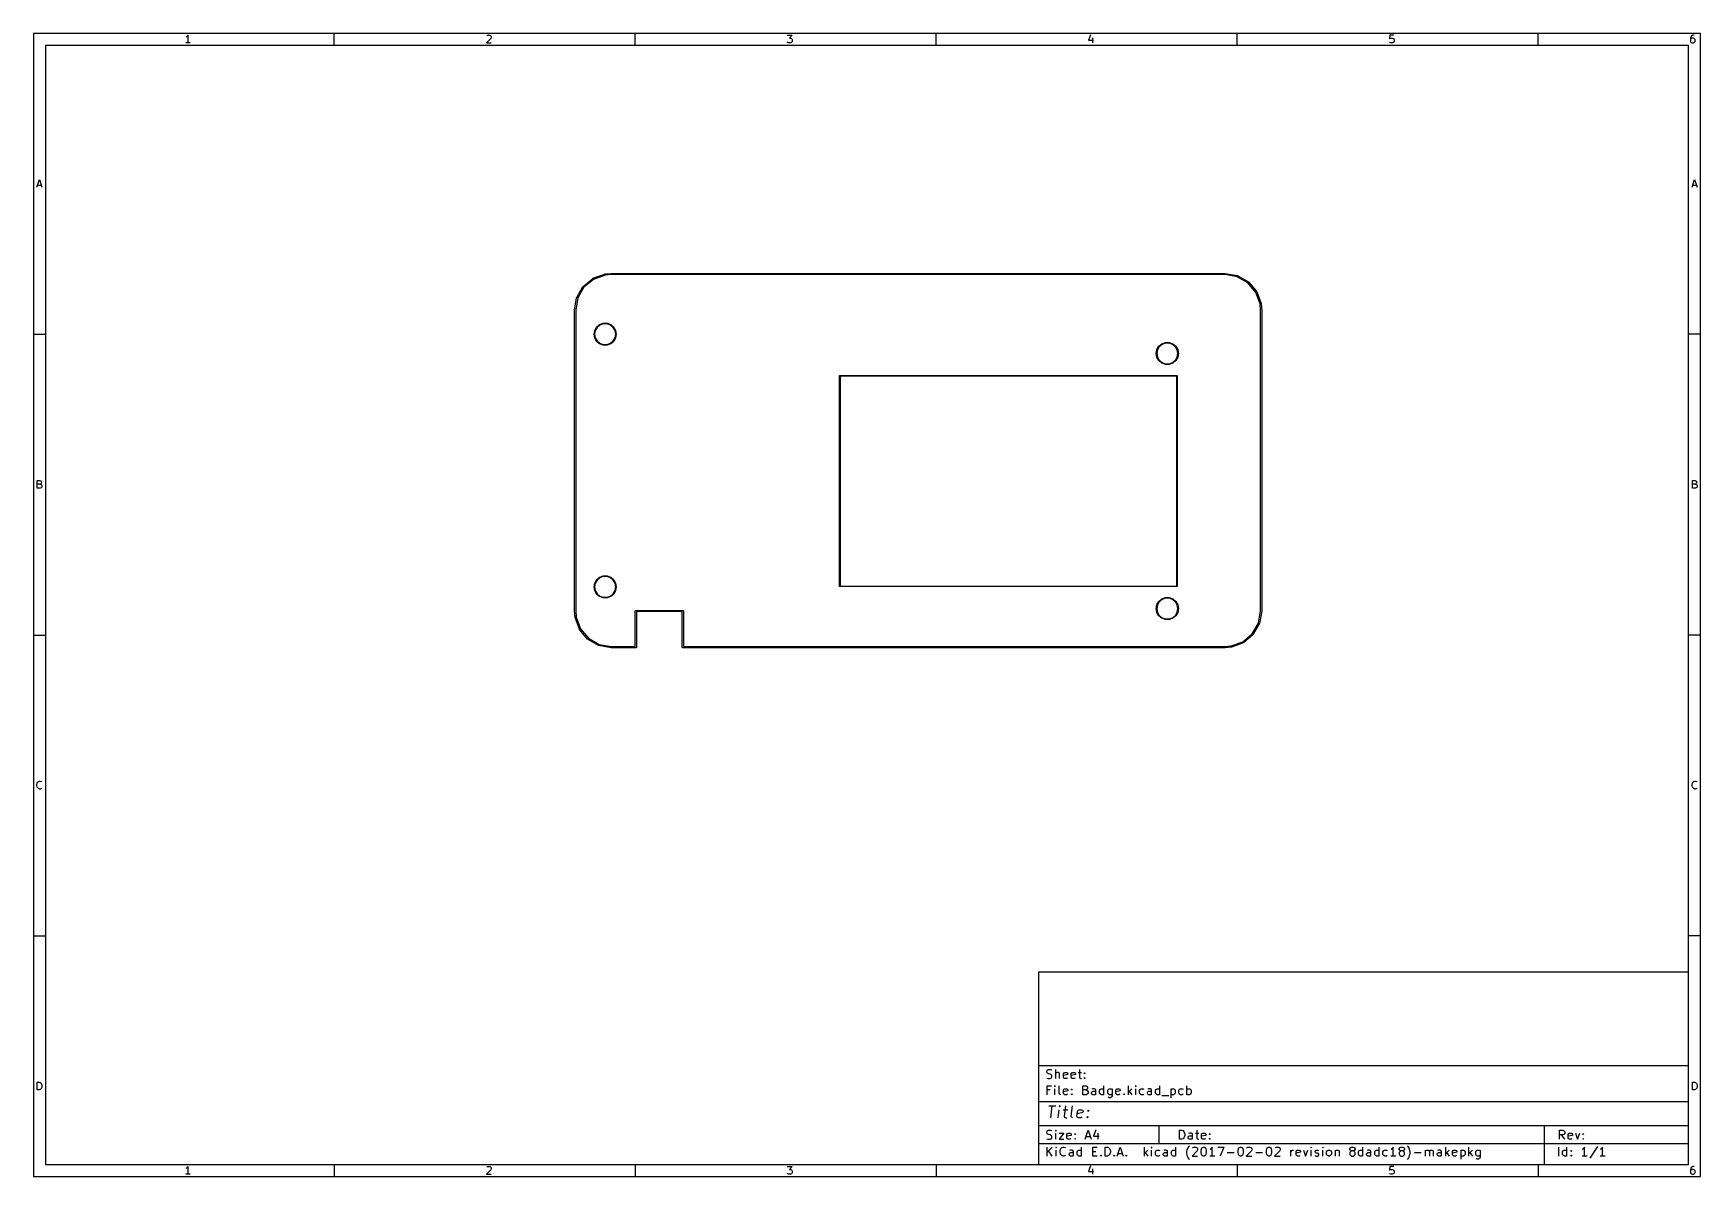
# Model space of a CAD drawing. Extents: x 10 to 287, y -200 to -10.
import ezdxf

# ---------------------------------------------------------------- set-up
doc = ezdxf.new("R2010")
doc.units = 0
doc.header["$MEASUREMENT"] = 0
doc.layers.add('BLACK', color=7, linetype='CONTINUOUS')

msp = doc.modelspace()

# ---------------------------------------------------------------- linework, layer by layer
at = {"layer": 'Black'}
for p, q in [((10, -10), (10, -200.007)), ((287.002, -10), (10, -10)), ((35.4464, -10.5976), (35.3226, -10.6595)), ((35.5702, -10.4738), (35.4464, -10.5976)), ((35.694, -10.2881), (35.5702, -10.4738)), ((35.694, -11.5881), (35.694, -10.2881)), ((60, -12), (60, -10)), ((86.0036, -10.8452), (85.2607, -11.5881)), ((85.3226, -10.4119), (85.3845, -10.35)), ((85.3845, -10.35), (85.5083, -10.2881)), ((85.5083, -10.2881), (85.8179, -10.2881)), ((85.8179, -10.2881), (85.9417, -10.35)), ((85.9417, -10.35), (86.0036, -10.4119)), ((86.0036, -10.4119), (86.0655, -10.5357)), ((86.0655, -10.6595), (86.0036, -10.8452)), ((86.0655, -10.5357), (86.0655, -10.6595)), ((110, -12), (110, -10)), ((135.261, -10.2881), (136.065, -10.2881)), ((136.065, -10.2881), (135.632, -10.7833)), ((135.632, -10.7833), (135.818, -10.7833)), ((135.818, -10.7833), (135.942, -10.8452)), ((135.942, -10.8452), (136.004, -10.9071)), ((136.004, -10.9071), (136.065, -11.031)), ((136.065, -11.031), (136.065, -11.3405)), ((160, -12), (160, -10)), ((185.632, -10.2262), (185.323, -11.1548)), ((185.942, -10.7214), (185.942, -11.5881)), ((210, -12), (210, -10)), ((235.385, -10.2881), (235.323, -10.9071)), ((235.323, -10.9071), (235.385, -10.8452)), ((236.004, -10.2881), (235.385, -10.2881)), ((235.385, -10.8452), (235.508, -10.7833)), ((235.508, -10.7833), (235.818, -10.7833)), ((235.818, -10.7833), (235.942, -10.8452)), ((235.942, -10.8452), (236.004, -10.9071)), ((236.004, -10.9071), (236.065, -11.031)), ((236.065, -11.031), (236.065, -11.3405)), ((260, -12), (260, -10)), ((285.385, -10.5976), (285.323, -10.8452)), ((285.323, -10.8452), (285.323, -11.3405)), ((285.385, -10.9071), (285.323, -11.031)), ((285.508, -10.4119), (285.385, -10.5976)), ((285.446, -10.8452), (285.385, -10.9071)), ((285.57, -10.7833), (285.446, -10.8452)), ((285.57, -10.35), (285.508, -10.4119)), ((285.694, -10.2881), (285.57, -10.35)), ((285.818, -10.7833), (285.57, -10.7833)), ((285.942, -10.2881), (285.694, -10.2881)), ((285.942, -10.8452), (285.818, -10.7833)), ((286.004, -10.9071), (285.942, -10.8452)), ((286.065, -11.031), (286.004, -10.9071)), ((286.065, -11.3405), (286.065, -11.031)), ((287.002, -200.007), (287.002, -10)), ((12, -12), (12, -198.007)), ((285.002, -12), (12, -12)), ((36.0655, -11.5881), (35.3226, -11.5881)), ((85.2607, -11.5881), (86.0655, -11.5881)), ((135.323, -11.5262), (135.261, -11.4643)), ((135.446, -11.5881), (135.323, -11.5262)), ((135.818, -11.5881), (135.446, -11.5881)), ((135.942, -11.5262), (135.818, -11.5881)), ((136.004, -11.4643), (135.942, -11.5262)), ((136.065, -11.3405), (136.004, -11.4643)), ((185.323, -11.1548), (186.127, -11.1548)), ((235.385, -11.5262), (235.323, -11.4643)), ((235.508, -11.5881), (235.385, -11.5262)), ((235.818, -11.5881), (235.508, -11.5881)), ((235.942, -11.5262), (235.818, -11.5881)), ((236.004, -11.4643), (235.942, -11.5262)), ((236.065, -11.3405), (236.004, -11.4643)), ((285.002, -198.007), (285.002, -12)), ((285.323, -11.3405), (285.385, -11.4643)), ((285.385, -11.4643), (285.446, -11.5262)), ((285.446, -11.5262), (285.57, -11.5881)), ((285.57, -11.5881), (285.818, -11.5881)), ((285.818, -11.5881), (285.942, -11.5262)), ((285.942, -11.5262), (286.004, -11.4643)), ((286.004, -11.4643), (286.065, -11.3405)), ((10.5667, -35.5881), (11, -34.2881)), ((10.6905, -35.2167), (11.3095, -35.2167)), ((11, -34.2881), (11.4333, -35.5881)), ((285.569, -35.5881), (286.002, -34.2881)), ((285.693, -35.2167), (286.312, -35.2167)), ((286.002, -34.2881), (286.436, -35.5881)), ((100.275, -53.8979), (101.317, -52.0933)), ((101.482, -52.2085), (100.457, -53.9826)), ((101.317, -52.0933), (101.339, -52.0667)), ((101.339, -52.0667), (102.936, -50.7272)), ((103.051, -50.8918), (101.482, -52.2085)), ((102.936, -50.7272), (102.966, -50.7099)), ((102.966, -50.7099), (104.924, -49.9972)), ((104.98, -50.1896), (103.051, -50.8918)), ((104.924, -49.9972), (104.937, -49.9949)), ((104.937, -49.9949), (104.949, -49.9915)), ((104.949, -49.9915), (105.991, -49.9004)), ((106.004, -50.1), (104.98, -50.1896)), ((105.991, -49.9004), (105.996, -49.9008)), ((105.996, -49.9008), (106, -49.9)), ((106, -49.9), (208, -49.9)), ((207.991, -50.1), (106.004, -50.1)), ((210.017, -50.4573), (207.991, -50.1)), ((208, -49.9), (208.009, -49.9015)), ((208.009, -49.9015), (208.017, -49.9015)), ((208.017, -49.9015), (210.069, -50.2634)), ((211.791, -51.4815), (210.017, -50.4573)), ((210.069, -50.2634), (210.102, -50.2752)), ((210.102, -50.2752), (211.907, -51.3171)), ((213.108, -53.0508), (211.791, -51.4815)), ((211.907, -51.3171), (211.933, -51.3395)), ((211.933, -51.3395), (213.273, -52.9357)), ((99.9015, -55.9826), (100.263, -53.9305)), ((100.457, -53.9826), (100.1, -56.0087)), ((100.263, -53.9305), (100.275, -53.8979)), ((213.81, -54.9799), (213.108, -53.0508)), ((213.273, -52.9357), (213.29, -52.9658)), ((213.29, -52.9658), (214.003, -54.9239)), ((213.9, -56.0044), (213.81, -54.9799)), ((214.003, -54.9239), (214.005, -54.9368)), ((214.005, -54.9368), (214.008, -54.9494)), ((214.008, -54.9494), (214.1, -55.9913)), ((99.9, -56), (99.9015, -55.9914)), ((99.9, -106), (99.9, -56)), ((99.9015, -55.9914), (99.9015, -55.9826)), ((100.1, -56.0087), (100.1, -105.996)), ((213.9, -105.991), (213.9, -56.0044)), ((214.1, -55.9913), (214.099, -55.9957)), ((214.099, -55.9957), (214.1, -56)), ((214.1, -56), (214.1, -106)), ((10, -60), (12, -60)), ((103.15, -60), (103.262, -59.3673)), ((103.262, -60.6327), (103.15, -60)), ((103.356, -59.4015), (103.25, -60)), ((103.25, -60), (103.356, -60.5985)), ((103.262, -59.3673), (103.583, -58.8108)), ((103.583, -61.1892), (103.262, -60.6327)), ((103.659, -58.8751), (103.356, -59.4015)), ((103.356, -60.5985), (103.659, -61.1249)), ((103.583, -58.8108), (104.075, -58.3979)), ((104.125, -58.4845), (103.659, -58.8751)), ((104.075, -58.3979), (104.679, -58.1781)), ((104.696, -58.2766), (104.125, -58.4845)), ((104.679, -58.1781), (105.321, -58.1781)), ((105.304, -58.2766), (104.696, -58.2766)), ((105.875, -58.4845), (105.304, -58.2766)), ((105.321, -58.1781), (105.925, -58.3979)), ((106.341, -58.8751), (105.875, -58.4845)), ((105.925, -58.3979), (106.417, -58.8108)), ((106.644, -59.4015), (106.341, -58.8751)), ((106.341, -61.1249), (106.644, -60.5985)), ((106.417, -58.8108), (106.738, -59.3673)), ((106.738, -60.6327), (106.417, -61.1892)), ((106.75, -60), (106.644, -59.4015)), ((106.644, -60.5985), (106.75, -60)), ((106.738, -59.3673), (106.85, -60)), ((106.85, -60), (106.738, -60.6327)), ((287.002, -60), (285.002, -60)), ((104.075, -61.6021), (103.583, -61.1892)), ((103.659, -61.1249), (104.125, -61.5155)), ((104.679, -61.8219), (104.075, -61.6021)), ((104.125, -61.5155), (104.696, -61.7234)), ((105.321, -61.8219), (104.679, -61.8219)), ((104.696, -61.7234), (105.304, -61.7234)), ((105.304, -61.7234), (105.875, -61.5155)), ((105.925, -61.6021), (105.321, -61.8219)), ((105.875, -61.5155), (106.341, -61.1249)), ((106.417, -61.1892), (105.925, -61.6021)), ((196.55, -63.2), (196.662, -62.5673)), ((196.662, -63.8327), (196.55, -63.2)), ((196.756, -62.6015), (196.65, -63.2)), ((196.65, -63.2), (196.756, -63.7985)), ((196.662, -62.5673), (196.983, -62.0108)), ((197.059, -62.0751), (196.756, -62.6015)), ((196.983, -62.0108), (197.475, -61.5979)), ((197.525, -61.6845), (197.059, -62.0751)), ((197.475, -61.5979), (198.079, -61.3781)), ((198.096, -61.4766), (197.525, -61.6845)), ((198.079, -61.3781), (198.721, -61.3781)), ((198.704, -61.4766), (198.096, -61.4766)), ((199.275, -61.6845), (198.704, -61.4766)), ((198.721, -61.3781), (199.325, -61.5979)), ((199.741, -62.0751), (199.275, -61.6845)), ((199.325, -61.5979), (199.817, -62.0108)), ((200.044, -62.6015), (199.741, -62.0751)), ((199.817, -62.0108), (200.138, -62.5673)), ((200.15, -63.2), (200.044, -62.6015)), ((200.044, -63.7985), (200.15, -63.2)), ((200.138, -62.5673), (200.25, -63.2)), ((200.25, -63.2), (200.138, -63.8327)), ((196.983, -64.3892), (196.662, -63.8327)), ((196.756, -63.7985), (197.059, -64.3249)), ((197.475, -64.8021), (196.983, -64.3892)), ((197.059, -64.3249), (197.525, -64.7155)), ((198.079, -65.0219), (197.475, -64.8021)), ((197.525, -64.7155), (198.096, -64.9234)), ((198.721, -65.0219), (198.079, -65.0219)), ((198.096, -64.9234), (198.704, -64.9234)), ((198.704, -64.9234), (199.275, -64.7155)), ((199.325, -64.8021), (198.721, -65.0219)), ((199.275, -64.7155), (199.741, -64.3249)), ((199.817, -64.3892), (199.325, -64.8021)), ((199.741, -64.3249), (200.044, -63.7985)), ((200.138, -63.8327), (199.817, -64.3892)), ((143.95, -66.9), (143.951, -66.8957)), ((143.95, -101.9), (143.95, -66.9)), ((143.951, -66.8913), (143.952, -66.8872)), ((143.951, -66.8957), (143.951, -66.8913)), ((143.952, -66.8872), (143.953, -66.8829)), ((143.953, -66.8829), (143.955, -66.8791)), ((143.955, -66.8791), (143.957, -66.875)), ((143.957, -66.875), (143.96, -66.8716)), ((143.96, -66.8716), (143.962, -66.8679)), ((143.962, -66.8679), (143.965, -66.865)), ((143.965, -66.865), (143.968, -66.8617)), ((143.968, -66.8617), (143.972, -66.8595)), ((143.972, -66.8595), (143.975, -66.8567)), ((143.975, -66.8567), (143.979, -66.8552)), ((143.979, -66.8552), (143.983, -66.853)), ((143.983, -66.853), (143.987, -66.8523)), ((143.987, -66.8523), (143.991, -66.8508)), ((143.991, -66.8508), (143.996, -66.8508)), ((143.996, -66.8508), (144, -66.85)), ((144, -66.85), (200, -66.85)), ((144.05, -66.95), (144.05, -101.85)), ((199.95, -66.95), (144.05, -66.95)), ((199.95, -101.85), (199.95, -66.95)), ((200, -66.85), (200.004, -66.8508)), ((200.004, -66.8508), (200.009, -66.8508)), ((200.009, -66.8508), (200.013, -66.8523)), ((200.013, -66.8523), (200.017, -66.853)), ((200.017, -66.853), (200.021, -66.8552)), ((200.021, -66.8552), (200.025, -66.8567)), ((200.025, -66.8567), (200.028, -66.8595)), ((200.028, -66.8595), (200.032, -66.8617)), ((200.032, -66.8617), (200.035, -66.865)), ((200.035, -66.865), (200.038, -66.8679)), ((200.038, -66.8679), (200.04, -66.8716)), ((200.04, -66.8716), (200.043, -66.875)), ((200.043, -66.875), (200.045, -66.8791)), ((200.045, -66.8791), (200.047, -66.8829)), ((200.047, -66.8829), (200.048, -66.8872)), ((200.048, -66.8872), (200.049, -66.8913)), ((200.049, -66.8913), (200.049, -66.8957)), ((200.049, -66.8957), (200.05, -66.9)), ((200.05, -66.9), (200.05, -101.9)), ((10.6595, -85.5881), (10.6595, -84.2881)), ((10.6595, -84.2881), (11.0929, -84.2881)), ((11.0929, -84.9071), (10.6595, -84.9071)), ((11.1548, -85.5881), (10.6595, -85.5881)), ((11.0929, -84.2881), (11.2167, -84.35)), ((11.2167, -84.8452), (11.0929, -84.9071)), ((11.0929, -84.9071), (11.2786, -84.969)), ((11.2786, -85.5262), (11.1548, -85.5881)), ((11.2167, -84.35), (11.2786, -84.4119)), ((11.2786, -84.7833), (11.2167, -84.8452)), ((11.2786, -84.4119), (11.3405, -84.5357)), ((11.3405, -84.6595), (11.2786, -84.7833)), ((11.2786, -84.969), (11.3405, -85.031)), ((11.3405, -85.4643), (11.2786, -85.5262)), ((11.3405, -84.5357), (11.3405, -84.6595)), ((11.3405, -85.031), (11.4024, -85.1548)), ((11.4024, -85.3405), (11.3405, -85.4643)), ((11.4024, -85.1548), (11.4024, -85.3405)), ((285.662, -85.5881), (285.662, -84.2881)), ((285.662, -84.2881), (286.095, -84.2881)), ((286.095, -84.9071), (285.662, -84.9071)), ((286.157, -85.5881), (285.662, -85.5881)), ((286.095, -84.2881), (286.219, -84.35)), ((286.219, -84.8452), (286.095, -84.9071)), ((286.095, -84.9071), (286.281, -84.969)), ((286.281, -85.5262), (286.157, -85.5881)), ((286.219, -84.35), (286.281, -84.4119)), ((286.281, -84.7833), (286.219, -84.8452)), ((286.281, -84.4119), (286.343, -84.5357)), ((286.343, -84.6595), (286.281, -84.7833)), ((286.281, -84.969), (286.343, -85.031)), ((286.343, -85.4643), (286.281, -85.5262)), ((286.343, -84.5357), (286.343, -84.6595)), ((286.343, -85.031), (286.405, -85.1548)), ((286.405, -85.3405), (286.343, -85.4643)), ((286.405, -85.1548), (286.405, -85.3405)), ((103.15, -102), (103.262, -101.367)), ((103.262, -102.633), (103.15, -102)), ((103.356, -101.401), (103.25, -102)), ((103.25, -102), (103.356, -102.599)), ((103.262, -101.367), (103.583, -100.811)), ((103.659, -100.875), (103.356, -101.401)), ((103.583, -100.811), (104.075, -100.398)), ((104.125, -100.484), (103.659, -100.875)), ((104.075, -100.398), (104.679, -100.178)), ((104.696, -100.277), (104.125, -100.484)), ((104.679, -100.178), (105.321, -100.178)), ((105.304, -100.277), (104.696, -100.277)), ((105.875, -100.484), (105.304, -100.277)), ((105.321, -100.178), (105.925, -100.398)), ((106.341, -100.875), (105.875, -100.484)), ((105.925, -100.398), (106.417, -100.811)), ((106.644, -101.401), (106.341, -100.875)), ((106.417, -100.811), (106.738, -101.367)), ((106.75, -102), (106.644, -101.401)), ((106.644, -102.599), (106.75, -102)), ((106.738, -101.367), (106.85, -102)), ((106.85, -102), (106.738, -102.633)), ((143.951, -101.904), (143.95, -101.9)), ((143.951, -101.909), (143.951, -101.904)), ((143.952, -101.913), (143.951, -101.909)), ((143.953, -101.917), (143.952, -101.913)), ((143.955, -101.921), (143.953, -101.917)), ((143.957, -101.925), (143.955, -101.921)), ((143.96, -101.928), (143.957, -101.925)), ((143.962, -101.932), (143.96, -101.928)), ((143.965, -101.935), (143.962, -101.932)), ((143.968, -101.938), (143.965, -101.935)), ((143.972, -101.94), (143.968, -101.938)), ((143.975, -101.943), (143.972, -101.94)), ((143.979, -101.945), (143.975, -101.943)), ((143.983, -101.947), (143.979, -101.945)), ((143.987, -101.948), (143.983, -101.947)), ((143.991, -101.949), (143.987, -101.948)), ((143.996, -101.949), (143.991, -101.949)), ((144, -101.95), (143.996, -101.949)), ((200, -101.95), (144, -101.95)), ((144.05, -101.85), (199.95, -101.85)), ((200.004, -101.949), (200, -101.95)), ((200.009, -101.949), (200.004, -101.949)), ((200.013, -101.948), (200.009, -101.949)), ((200.017, -101.947), (200.013, -101.948)), ((200.021, -101.945), (200.017, -101.947)), ((200.025, -101.943), (200.021, -101.945)), ((200.028, -101.94), (200.025, -101.943)), ((200.032, -101.938), (200.028, -101.94)), ((200.035, -101.935), (200.032, -101.938)), ((200.038, -101.932), (200.035, -101.935)), ((200.04, -101.928), (200.038, -101.932)), ((200.043, -101.925), (200.04, -101.928)), ((200.045, -101.921), (200.043, -101.925)), ((200.047, -101.917), (200.045, -101.921)), ((200.048, -101.913), (200.047, -101.917)), ((200.049, -101.909), (200.048, -101.913)), ((200.05, -101.9), (200.049, -101.904)), ((200.049, -101.904), (200.049, -101.909)), ((103.583, -103.189), (103.262, -102.633)), ((103.356, -102.599), (103.659, -103.125)), ((104.075, -103.602), (103.583, -103.189)), ((103.659, -103.125), (104.125, -103.516)), ((104.679, -103.822), (104.075, -103.602)), ((104.125, -103.516), (104.696, -103.723)), ((105.321, -103.822), (104.679, -103.822)), ((104.696, -103.723), (105.304, -103.723)), ((105.304, -103.723), (105.875, -103.516)), ((105.925, -103.602), (105.321, -103.822)), ((105.875, -103.516), (106.341, -103.125)), ((106.417, -103.189), (105.925, -103.602)), ((106.341, -103.125), (106.644, -102.599)), ((106.738, -102.633), (106.417, -103.189)), ((196.55, -105.6), (196.662, -104.967)), ((196.756, -105.001), (196.65, -105.6)), ((196.662, -104.967), (196.983, -104.411)), ((197.059, -104.475), (196.756, -105.001)), ((196.983, -104.411), (197.475, -103.998)), ((197.525, -104.084), (197.059, -104.475)), ((197.475, -103.998), (198.079, -103.778)), ((198.096, -103.877), (197.525, -104.084)), ((198.079, -103.778), (198.721, -103.778)), ((198.704, -103.877), (198.096, -103.877)), ((199.275, -104.084), (198.704, -103.877)), ((198.721, -103.778), (199.325, -103.998)), ((199.741, -104.475), (199.275, -104.084)), ((199.325, -103.998), (199.817, -104.411)), ((200.044, -105.001), (199.741, -104.475)), ((199.817, -104.411), (200.138, -104.967)), ((200.15, -105.6), (200.044, -105.001)), ((200.138, -104.967), (200.25, -105.6)), ((99.9008, -106.004), (99.9, -106)), ((99.9004, -106.009), (99.9008, -106.004)), ((99.9915, -107.051), (99.9004, -106.009)), ((99.9949, -107.063), (99.9915, -107.051)), ((99.9972, -107.076), (99.9949, -107.063)), ((100.71, -109.034), (99.9972, -107.076)), ((100.1, -105.996), (100.19, -107.02)), ((100.19, -107.02), (100.892, -108.949)), ((110, -106), (110.002, -105.991)), ((110, -111.9), (110, -106)), ((110.002, -105.983), (110.005, -105.974)), ((110.002, -105.991), (110.002, -105.983)), ((110.005, -105.974), (110.006, -105.966)), ((110.006, -105.966), (110.01, -105.958)), ((110.01, -105.958), (110.013, -105.95)), ((110.013, -105.95), (110.019, -105.943)), ((110.019, -105.943), (110.023, -105.936)), ((110.023, -105.936), (110.03, -105.93)), ((110.03, -105.93), (110.036, -105.923)), ((110.036, -105.923), (110.043, -105.919)), ((110.043, -105.919), (110.05, -105.913)), ((110.05, -105.913), (110.058, -105.91)), ((110.058, -105.91), (110.066, -105.906)), ((110.066, -105.906), (110.074, -105.905)), ((110.074, -105.905), (110.083, -105.902)), ((110.083, -105.902), (110.091, -105.902)), ((110.091, -105.902), (110.1, -105.9)), ((110.1, -105.9), (117.9, -105.9)), ((117.8, -106.1), (110.2, -106.1)), ((110.2, -106.1), (110.2, -112)), ((117.8, -112), (117.8, -106.1)), ((117.9, -105.9), (117.909, -105.902)), ((117.909, -105.902), (117.917, -105.902)), ((117.917, -105.902), (117.926, -105.905)), ((117.926, -105.905), (117.934, -105.906)), ((117.934, -105.906), (117.942, -105.91)), ((117.942, -105.91), (117.95, -105.913)), ((117.95, -105.913), (117.957, -105.919)), ((117.957, -105.919), (117.964, -105.923)), ((117.964, -105.923), (117.97, -105.93)), ((117.97, -105.93), (117.977, -105.936)), ((117.977, -105.936), (117.981, -105.943)), ((117.981, -105.943), (117.987, -105.95)), ((117.987, -105.95), (117.99, -105.958)), ((117.99, -105.958), (117.994, -105.966)), ((117.994, -105.966), (117.995, -105.974)), ((117.995, -105.974), (117.998, -105.983)), ((117.998, -105.983), (117.998, -105.991)), ((117.998, -105.991), (118, -106)), ((118, -106), (118, -111.9)), ((196.662, -106.233), (196.55, -105.6)), ((196.65, -105.6), (196.756, -106.199)), ((196.983, -106.789), (196.662, -106.233)), ((196.756, -106.199), (197.059, -106.725)), ((197.475, -107.202), (196.983, -106.789)), ((197.059, -106.725), (197.525, -107.116)), ((198.079, -107.422), (197.475, -107.202)), ((197.525, -107.116), (198.096, -107.323)), ((198.721, -107.422), (198.079, -107.422)), ((198.096, -107.323), (198.704, -107.323)), ((198.704, -107.323), (199.275, -107.116)), ((199.325, -107.202), (198.721, -107.422)), ((199.275, -107.116), (199.741, -106.725)), ((199.817, -106.789), (199.325, -107.202)), ((199.741, -106.725), (200.044, -106.199)), ((200.138, -106.233), (199.817, -106.789)), ((200.044, -106.199), (200.15, -105.6)), ((200.25, -105.6), (200.138, -106.233)), ((212.518, -109.791), (213.543, -108.017)), ((213.543, -108.017), (213.9, -105.991)), ((214.098, -106.017), (213.737, -108.069)), ((214.1, -106), (214.098, -106.009)), ((214.098, -106.009), (214.098, -106.017)), ((10, -110), (12, -110)), ((100.727, -109.064), (100.71, -109.034)), ((102.067, -110.661), (100.727, -109.064)), ((100.892, -108.949), (102.209, -110.518)), ((102.093, -110.683), (102.067, -110.661)), ((103.898, -111.725), (102.093, -110.683)), ((102.209, -110.518), (103.983, -111.543)), ((210.949, -111.108), (212.518, -109.791)), ((212.661, -109.933), (211.064, -111.273)), ((212.683, -109.907), (212.661, -109.933)), ((213.725, -108.102), (212.683, -109.907)), ((213.737, -108.069), (213.725, -108.102)), ((287.002, -110), (285.002, -110)), ((103.931, -111.737), (103.898, -111.725)), ((105.983, -112.098), (103.931, -111.737)), ((103.983, -111.543), (106.009, -111.9)), ((105.991, -112.098), (105.983, -112.098)), ((106, -112.1), (105.991, -112.098)), ((110.1, -112.1), (106, -112.1)), ((106.009, -111.9), (110, -111.9)), ((110.109, -112.098), (110.1, -112.1)), ((110.117, -112.098), (110.109, -112.098)), ((110.126, -112.095), (110.117, -112.098)), ((110.134, -112.094), (110.126, -112.095)), ((110.142, -112.09), (110.134, -112.094)), ((110.15, -112.087), (110.142, -112.09)), ((110.157, -112.081), (110.15, -112.087)), ((110.164, -112.077), (110.157, -112.081)), ((110.17, -112.07), (110.164, -112.077)), ((110.177, -112.064), (110.17, -112.07)), ((110.181, -112.057), (110.177, -112.064)), ((110.187, -112.05), (110.181, -112.057)), ((110.19, -112.042), (110.187, -112.05)), ((110.194, -112.034), (110.19, -112.042)), ((110.195, -112.026), (110.194, -112.034)), ((110.198, -112.017), (110.195, -112.026)), ((110.2, -112), (110.198, -112.009)), ((110.198, -112.009), (110.198, -112.017)), ((117.802, -112.009), (117.8, -112)), ((117.802, -112.017), (117.802, -112.009)), ((117.805, -112.026), (117.802, -112.017)), ((117.806, -112.034), (117.805, -112.026)), ((117.81, -112.042), (117.806, -112.034)), ((117.813, -112.05), (117.81, -112.042)), ((117.819, -112.057), (117.813, -112.05)), ((117.823, -112.064), (117.819, -112.057)), ((117.83, -112.07), (117.823, -112.064)), ((117.836, -112.077), (117.83, -112.07)), ((117.843, -112.081), (117.836, -112.077)), ((117.85, -112.087), (117.843, -112.081)), ((117.858, -112.09), (117.85, -112.087)), ((117.866, -112.094), (117.858, -112.09)), ((117.874, -112.095), (117.866, -112.094)), ((117.883, -112.098), (117.874, -112.095)), ((117.891, -112.098), (117.883, -112.098)), ((117.9, -112.1), (117.891, -112.098)), ((208, -112.1), (117.9, -112.1)), ((118, -111.9), (207.996, -111.9)), ((207.996, -111.9), (209.02, -111.81)), ((208.004, -112.099), (208, -112.1)), ((208.009, -112.1), (208.004, -112.099)), ((209.051, -112.008), (208.009, -112.1)), ((209.02, -111.81), (210.949, -111.108)), ((209.063, -112.005), (209.051, -112.008)), ((209.076, -112.003), (209.063, -112.005)), ((211.034, -111.29), (209.076, -112.003)), ((211.064, -111.273), (211.034, -111.29)), ((10.5976, -134.845), (10.6595, -134.598)), ((10.5976, -135.031), (10.5976, -134.845)), ((10.6595, -135.279), (10.5976, -135.031)), ((10.6595, -134.598), (10.7214, -134.474)), ((10.7214, -135.402), (10.6595, -135.279)), ((10.7214, -134.474), (10.8452, -134.35)), ((10.8452, -135.526), (10.7214, -135.402)), ((10.8452, -134.35), (11.031, -134.288)), ((11.031, -135.588), (10.8452, -135.526)), ((11.031, -134.288), (11.1548, -134.288)), ((11.1548, -135.588), (11.031, -135.588)), ((11.1548, -134.288), (11.3405, -134.35)), ((11.3405, -135.526), (11.1548, -135.588)), ((11.3405, -134.35), (11.4024, -134.412)), ((11.4024, -135.464), (11.3405, -135.526)), ((285.6, -134.845), (285.662, -134.598)), ((285.6, -135.031), (285.6, -134.845)), ((285.662, -135.279), (285.6, -135.031)), ((285.662, -134.598), (285.724, -134.474)), ((285.724, -135.402), (285.662, -135.279)), ((285.724, -134.474), (285.847, -134.35)), ((285.847, -135.526), (285.724, -135.402)), ((285.847, -134.35), (286.033, -134.288)), ((286.033, -135.588), (285.847, -135.526)), ((286.033, -134.288), (286.157, -134.288)), ((286.157, -135.588), (286.033, -135.588)), ((286.157, -134.288), (286.343, -134.35)), ((286.343, -135.526), (286.157, -135.588)), ((286.343, -134.35), (286.405, -134.412)), ((286.405, -135.464), (286.343, -135.526)), ((10, -160), (12, -160)), ((287.002, -160), (285.002, -160)), ((177.002, -166.007), (177.002, -198.007)), ((285.002, -166.007), (177.002, -166.007)), ((285.002, -198.007), (285.002, -166.007)), ((177.002, -181.507), (285.002, -181.507)), ((178.363, -182.471), (178.434, -182.329)), ((178.363, -182.614), (178.363, -182.471)), ((178.434, -182.757), (178.363, -182.614)), ((178.434, -182.329), (178.506, -182.257)), ((178.506, -182.829), (178.434, -182.757)), ((178.506, -182.257), (178.649, -182.186)), ((178.649, -182.186), (179.006, -182.186)), ((179.006, -182.186), (179.22, -182.257)), ((179.863, -183.686), (179.863, -182.186)), ((179.934, -182.757), (179.863, -182.829)), ((180.077, -182.686), (179.934, -182.757)), ((180.291, -182.686), (180.077, -182.686)), ((180.434, -182.757), (180.291, -182.686)), ((180.506, -182.9), (180.434, -182.757)), ((181.149, -182.9), (181.22, -182.757)), ((181.22, -182.757), (181.363, -182.686)), ((181.363, -182.686), (181.649, -182.686)), ((181.649, -182.686), (181.791, -182.757)), ((181.791, -182.757), (181.863, -182.9)), ((182.434, -182.9), (182.506, -182.757)), ((182.506, -182.757), (182.649, -182.686)), ((182.649, -182.686), (182.934, -182.686)), ((182.934, -182.686), (183.077, -182.757)), ((183.077, -182.757), (183.149, -182.9)), ((183.577, -182.686), (184.149, -182.686)), ((183.791, -182.186), (183.791, -183.471)), ((184.577, -182.829), (184.649, -182.757)), ((184.649, -182.757), (184.72, -182.829)), ((184.649, -182.757), (184.649, -182.9)), ((10.6595, -185.588), (10.6595, -184.288)), ((10.6595, -184.288), (10.969, -184.288)), ((10.969, -185.588), (10.6595, -185.588)), ((10.969, -184.288), (11.1548, -184.35)), ((11.1548, -185.526), (10.969, -185.588)), ((11.1548, -184.35), (11.2786, -184.474)), ((11.2786, -185.402), (11.1548, -185.526)), ((11.2786, -184.474), (11.3405, -184.598)), ((11.3405, -185.279), (11.2786, -185.402)), ((11.3405, -184.598), (11.4024, -184.845)), ((11.4024, -185.031), (11.3405, -185.279)), ((11.4024, -184.845), (11.4024, -185.031)), ((178.363, -183.614), (178.577, -183.686)), ((178.434, -186.386), (178.434, -184.886)), ((178.434, -184.886), (179.149, -184.886)), ((178.649, -182.9), (178.506, -182.829)), ((178.577, -183.686), (178.934, -183.686)), ((178.934, -182.971), (178.649, -182.9)), ((179.077, -183.043), (178.934, -182.971)), ((178.934, -183.686), (179.077, -183.614)), ((179.149, -183.114), (179.077, -183.043)), ((179.077, -183.614), (179.149, -183.543)), ((179.22, -183.257), (179.149, -183.114)), ((179.149, -183.543), (179.22, -183.4)), ((179.22, -183.4), (179.22, -183.257)), ((179.72, -184.886), (179.649, -184.957)), ((179.649, -184.957), (179.72, -185.029)), ((179.791, -184.957), (179.72, -184.886)), ((179.72, -184.886), (179.72, -185.029)), ((179.72, -185.029), (179.791, -184.957)), ((179.72, -186.386), (179.72, -185.386)), ((180.434, -186.171), (180.434, -184.886)), ((180.506, -183.686), (180.506, -182.9)), ((181.149, -183.471), (181.149, -182.9)), ((181.863, -183.043), (181.149, -183.186)), ((181.22, -183.614), (181.149, -183.471)), ((181.149, -185.6), (181.22, -185.457)), ((181.363, -183.686), (181.22, -183.614)), ((181.22, -185.457), (181.363, -185.386)), ((181.649, -183.686), (181.363, -183.686)), ((181.363, -185.386), (181.649, -185.386)), ((181.791, -183.614), (181.649, -183.686)), ((181.649, -185.386), (181.791, -185.457)), ((181.791, -185.457), (181.863, -185.6)), ((181.863, -182.9), (181.863, -183.043)), ((182.434, -183.471), (182.434, -182.9)), ((183.149, -183.043), (182.434, -183.186)), ((182.506, -183.614), (182.434, -183.471)), ((182.434, -185.529), (182.506, -185.457)), ((182.506, -185.6), (182.434, -185.529)), ((182.649, -183.686), (182.506, -183.614)), ((182.506, -185.457), (182.577, -185.529)), ((182.506, -185.457), (182.506, -185.6)), ((182.577, -185.529), (182.506, -185.6)), ((182.934, -183.686), (182.649, -183.686)), ((183.077, -183.614), (182.934, -183.686)), ((183.149, -182.9), (183.149, -183.043)), ((183.791, -183.471), (183.863, -183.614)), ((183.863, -183.614), (184.006, -183.686)), ((184.006, -183.686), (184.149, -183.686)), ((184.363, -186.386), (184.363, -184.886)), ((184.363, -184.886), (184.863, -184.886)), ((184.649, -182.9), (184.577, -182.829)), ((184.577, -183.614), (184.649, -183.543)), ((184.649, -183.686), (184.577, -183.614)), ((184.72, -182.829), (184.649, -182.9)), ((184.649, -183.543), (184.72, -183.614)), ((184.649, -183.543), (184.649, -183.686)), ((184.72, -183.614), (184.649, -183.686)), ((184.863, -184.886), (185.006, -184.957)), ((185.006, -185.529), (184.863, -185.6)), ((185.006, -184.957), (185.077, -185.029)), ((185.077, -185.457), (185.006, -185.529)), ((185.077, -185.029), (185.149, -185.171)), ((185.149, -185.314), (185.077, -185.457)), ((185.149, -185.171), (185.149, -185.314)), ((186.006, -185.386), (185.863, -185.457)), ((186.291, -185.386), (186.006, -185.386)), ((186.434, -185.457), (186.291, -185.386)), ((186.506, -185.6), (186.434, -185.457)), ((187.149, -185.671), (187.22, -185.529)), ((187.22, -185.529), (187.291, -185.457)), ((187.291, -185.457), (187.434, -185.386)), ((187.434, -185.386), (187.72, -185.386)), ((187.72, -185.386), (187.863, -185.457)), ((187.863, -186.386), (187.863, -184.886)), ((188.506, -185.671), (188.577, -185.529)), ((188.577, -185.529), (188.649, -185.457)), ((188.649, -185.457), (188.791, -185.386)), ((188.791, -185.386), (189.077, -185.386)), ((189.077, -185.386), (189.22, -185.457)), ((189.22, -185.386), (189.22, -186.6)), ((189.863, -185.6), (189.934, -185.457)), ((189.934, -185.457), (190.077, -185.386)), ((190.077, -185.386), (190.363, -185.386)), ((190.363, -185.386), (190.506, -185.457)), ((190.506, -185.457), (190.577, -185.6)), ((191.934, -186.386), (191.934, -184.886)), ((192.506, -185.386), (191.934, -185.957)), ((193.149, -184.886), (193.077, -184.957)), ((193.077, -184.957), (193.149, -185.029)), ((193.22, -184.957), (193.149, -184.886)), ((193.149, -184.886), (193.149, -185.029)), ((193.149, -185.029), (193.22, -184.957)), ((193.149, -186.386), (193.149, -185.386)), ((193.791, -185.671), (193.863, -185.529)), ((193.863, -185.529), (193.934, -185.457)), ((193.934, -185.457), (194.077, -185.386)), ((194.077, -185.386), (194.363, -185.386)), ((194.363, -185.386), (194.506, -185.457)), ((195.291, -185.386), (195.149, -185.457)), ((195.577, -185.386), (195.291, -185.386)), ((195.72, -185.457), (195.577, -185.386)), ((195.791, -185.6), (195.72, -185.457)), ((196.434, -185.671), (196.506, -185.529)), ((196.506, -185.529), (196.577, -185.457)), ((196.577, -185.457), (196.72, -185.386)), ((196.72, -185.386), (197.006, -185.386)), ((197.006, -185.386), (197.149, -185.457)), ((197.149, -186.386), (197.149, -184.886)), ((199.006, -185.386), (199.006, -186.886)), ((199.006, -185.457), (199.149, -185.386)), ((199.149, -185.386), (199.434, -185.386)), ((199.434, -185.386), (199.577, -185.457)), ((199.577, -185.457), (199.649, -185.529)), ((199.649, -185.529), (199.72, -185.671)), ((200.291, -185.671), (200.363, -185.529)), ((200.363, -185.529), (200.434, -185.457)), ((200.434, -185.457), (200.577, -185.386)), ((200.577, -185.386), (200.863, -185.386)), ((200.863, -185.386), (201.006, -185.457)), ((201.649, -186.386), (201.649, -184.886)), ((201.649, -185.457), (201.791, -185.386)), ((201.791, -185.386), (202.077, -185.386)), ((202.077, -185.386), (202.22, -185.457)), ((202.22, -185.457), (202.291, -185.529)), ((202.291, -185.529), (202.363, -185.671)), ((285.662, -185.588), (285.662, -184.288)), ((285.662, -184.288), (285.971, -184.288)), ((285.971, -185.588), (285.662, -185.588)), ((285.971, -184.288), (286.157, -184.35)), ((286.157, -185.526), (285.971, -185.588)), ((286.157, -184.35), (286.281, -184.474)), ((286.281, -185.402), (286.157, -185.526)), ((286.281, -184.474), (286.343, -184.598)), ((286.343, -185.279), (286.281, -185.402)), ((286.343, -184.598), (286.405, -184.845)), ((286.405, -185.031), (286.343, -185.279)), ((286.405, -184.845), (286.405, -185.031)), ((177.002, -187.507), (285.002, -187.507)), ((178.934, -185.6), (178.434, -185.6)), ((178.715, -188.212), (179.857, -188.212)), ((179.036, -190.212), (179.286, -188.212)), ((180.524, -188.212), (180.417, -188.307)), ((180.417, -188.307), (180.5, -188.402)), ((180.506, -186.314), (180.434, -186.171)), ((180.524, -188.212), (180.5, -188.402)), ((180.5, -188.402), (180.607, -188.307)), ((180.649, -186.386), (180.506, -186.314)), ((180.607, -188.307), (180.524, -188.212)), ((181.149, -186.171), (181.149, -185.6)), ((181.863, -185.743), (181.149, -185.886)), ((181.22, -186.314), (181.149, -186.171)), ((181.363, -186.386), (181.22, -186.314)), ((181.476, -188.212), (181.262, -189.926)), ((181.649, -186.386), (181.363, -186.386)), ((181.791, -186.314), (181.649, -186.386)), ((181.863, -185.6), (181.863, -185.743)), ((182.405, -189.926), (182.619, -188.212)), ((182.434, -186.314), (182.506, -186.243)), ((182.506, -186.386), (182.434, -186.314)), ((182.506, -186.243), (182.577, -186.314)), ((182.506, -186.243), (182.506, -186.386)), ((182.577, -186.314), (182.506, -186.386)), ((184.863, -185.6), (184.363, -185.6)), ((184.934, -186.386), (184.363, -186.386)), ((184.863, -185.6), (185.077, -185.671)), ((185.077, -186.314), (184.934, -186.386)), ((185.077, -185.671), (185.149, -185.743)), ((185.149, -186.243), (185.077, -186.314)), ((185.149, -185.743), (185.22, -185.886)), ((185.22, -186.1), (185.149, -186.243)), ((185.22, -185.886), (185.22, -186.1)), ((185.791, -186.029), (185.863, -185.886)), ((185.791, -186.171), (185.791, -186.029)), ((185.863, -186.314), (185.791, -186.171)), ((185.863, -185.886), (186.006, -185.814)), ((186.006, -186.386), (185.863, -186.314)), ((186.006, -185.814), (186.363, -185.814)), ((186.363, -186.386), (186.006, -186.386)), ((186.363, -185.814), (186.506, -185.743)), ((186.506, -186.314), (186.363, -186.386)), ((186.506, -186.386), (186.506, -185.6)), ((187.149, -186.1), (187.149, -185.671)), ((187.22, -186.243), (187.149, -186.1)), ((187.291, -186.314), (187.22, -186.243)), ((187.434, -186.386), (187.291, -186.314)), ((187.72, -186.386), (187.434, -186.386)), ((187.863, -186.314), (187.72, -186.386)), ((188.506, -186.1), (188.506, -185.671)), ((188.577, -186.243), (188.506, -186.1)), ((188.649, -186.314), (188.577, -186.243)), ((188.72, -186.886), (188.577, -186.814)), ((188.791, -186.386), (188.649, -186.314)), ((188.934, -186.886), (188.72, -186.886)), ((189.077, -186.386), (188.791, -186.386)), ((189.077, -186.814), (188.934, -186.886)), ((189.22, -186.314), (189.077, -186.386)), ((189.149, -186.743), (189.077, -186.814)), ((189.22, -186.6), (189.149, -186.743)), ((189.863, -186.171), (189.863, -185.6)), ((190.577, -185.743), (189.863, -185.886)), ((189.934, -186.314), (189.863, -186.171)), ((190.077, -186.386), (189.934, -186.314)), ((190.363, -186.386), (190.077, -186.386)), ((190.506, -186.314), (190.363, -186.386)), ((190.577, -185.6), (190.577, -185.743)), ((191.149, -186.314), (191.22, -186.243)), ((191.22, -186.386), (191.149, -186.314)), ((191.22, -186.243), (191.291, -186.314)), ((191.22, -186.243), (191.22, -186.386)), ((191.291, -186.314), (191.22, -186.386)), ((192.077, -185.814), (192.506, -186.386)), ((193.791, -186.1), (193.791, -185.671)), ((193.863, -186.243), (193.791, -186.1)), ((193.934, -186.314), (193.863, -186.243)), ((194.077, -186.386), (193.934, -186.314)), ((194.363, -186.386), (194.077, -186.386)), ((194.506, -186.314), (194.363, -186.386)), ((195.077, -186.029), (195.149, -185.886)), ((195.077, -186.171), (195.077, -186.029)), ((195.149, -186.314), (195.077, -186.171)), ((195.149, -185.886), (195.291, -185.814)), ((195.291, -186.386), (195.149, -186.314)), ((195.291, -185.814), (195.649, -185.814)), ((195.649, -186.386), (195.291, -186.386)), ((195.649, -185.814), (195.791, -185.743)), ((195.791, -186.314), (195.649, -186.386)), ((195.791, -186.386), (195.791, -185.6)), ((196.434, -186.1), (196.434, -185.671)), ((196.506, -186.243), (196.434, -186.1)), ((196.577, -186.314), (196.506, -186.243)), ((196.72, -186.386), (196.577, -186.314)), ((197.006, -186.386), (196.72, -186.386)), ((197.149, -186.314), (197.006, -186.386)), ((197.506, -186.529), (198.649, -186.529)), ((199.149, -186.386), (199.006, -186.314)), ((199.434, -186.386), (199.149, -186.386)), ((199.577, -186.314), (199.434, -186.386)), ((199.649, -186.243), (199.577, -186.314)), ((199.72, -186.1), (199.649, -186.243)), ((199.72, -185.671), (199.72, -186.1)), ((200.291, -186.1), (200.291, -185.671)), ((200.363, -186.243), (200.291, -186.1)), ((200.434, -186.314), (200.363, -186.243)), ((200.577, -186.386), (200.434, -186.314)), ((200.863, -186.386), (200.577, -186.386)), ((201.006, -186.314), (200.863, -186.386)), ((201.791, -186.386), (201.649, -186.314)), ((202.077, -186.386), (201.791, -186.386)), ((202.22, -186.314), (202.077, -186.386)), ((202.291, -186.243), (202.22, -186.314)), ((202.363, -186.1), (202.291, -186.243)), ((202.363, -185.671), (202.363, -186.1)), ((180.274, -190.212), (180.441, -188.879)), ((181.107, -188.879), (181.869, -188.879)), ((181.262, -189.926), (181.334, -190.117)), ((181.334, -190.117), (181.512, -190.212)), ((181.512, -190.212), (181.703, -190.212)), ((182.476, -190.117), (182.405, -189.926)), ((182.655, -190.212), (182.476, -190.117)), ((183.357, -189.926), (183.453, -189.164)), ((183.429, -190.117), (183.357, -189.926)), ((184.381, -189.355), (183.405, -189.545)), ((183.607, -190.212), (183.429, -190.117)), ((183.453, -189.164), (183.572, -188.974)), ((183.572, -188.974), (183.774, -188.879)), ((183.988, -190.212), (183.607, -190.212)), ((183.774, -188.879), (184.155, -188.879)), ((184.191, -190.117), (183.988, -190.212)), ((184.155, -188.879), (184.334, -188.974)), ((184.334, -188.974), (184.405, -189.164)), ((184.405, -189.164), (184.381, -189.355)), ((185.048, -190.117), (185.155, -190.021)), ((185.131, -190.212), (185.048, -190.117)), ((185.155, -190.021), (185.131, -190.212)), ((185.238, -190.117), (185.131, -190.212)), ((185.155, -190.021), (185.238, -190.117)), ((185.179, -189.069), (185.286, -188.974)), ((185.262, -189.164), (185.179, -189.069)), ((185.286, -188.974), (185.262, -189.164)), ((185.369, -189.069), (185.262, -189.164)), ((185.286, -188.974), (185.369, -189.069)), ((177.002, -191.507), (285.002, -191.507)), ((178.363, -192.571), (178.434, -192.429)), ((178.363, -192.714), (178.363, -192.571)), ((178.434, -192.857), (178.363, -192.714)), ((178.363, -193.714), (178.577, -193.786)), ((178.434, -192.429), (178.506, -192.357)), ((178.506, -192.929), (178.434, -192.857)), ((178.506, -192.357), (178.649, -192.286)), ((178.649, -193), (178.506, -192.929)), ((178.577, -193.786), (178.934, -193.786)), ((178.649, -192.286), (179.006, -192.286)), ((178.934, -193.071), (178.649, -193)), ((179.077, -193.143), (178.934, -193.071)), ((178.934, -193.786), (179.077, -193.714)), ((179.006, -192.286), (179.22, -192.357)), ((179.149, -193.214), (179.077, -193.143)), ((179.077, -193.714), (179.149, -193.643)), ((179.22, -193.357), (179.149, -193.214)), ((179.149, -193.643), (179.22, -193.5)), ((179.22, -193.5), (179.22, -193.357)), ((179.863, -192.286), (179.791, -192.357)), ((179.791, -192.357), (179.863, -192.429)), ((179.934, -192.357), (179.863, -192.286)), ((179.863, -192.286), (179.863, -192.429)), ((179.863, -192.429), (179.934, -192.357)), ((179.863, -193.786), (179.863, -192.786)), ((180.434, -192.786), (181.22, -192.786)), ((181.22, -192.786), (180.434, -193.786)), ((180.434, -193.786), (181.22, -193.786)), ((181.72, -193), (181.791, -192.857)), ((181.72, -193.571), (181.72, -193)), ((182.434, -193.143), (181.72, -193.286)), ((181.791, -193.714), (181.72, -193.571)), ((181.791, -192.857), (181.934, -192.786)), ((181.934, -193.786), (181.791, -193.714)), ((181.934, -192.786), (182.22, -192.786)), ((182.22, -193.786), (181.934, -193.786)), ((182.22, -192.786), (182.363, -192.857)), ((182.363, -193.714), (182.22, -193.786)), ((182.363, -192.857), (182.434, -193)), ((182.434, -193), (182.434, -193.143)), ((183.006, -192.929), (183.077, -192.857)), ((183.077, -193), (183.006, -192.929)), ((183.006, -193.714), (183.077, -193.643)), ((183.077, -193.786), (183.006, -193.714)), ((183.077, -192.857), (183.149, -192.929)), ((183.077, -192.857), (183.077, -193)), ((183.149, -192.929), (183.077, -193)), ((183.077, -193.643), (183.149, -193.714)), ((183.077, -193.643), (183.077, -193.786)), ((183.149, -193.714), (183.077, -193.786)), ((184.72, -193.786), (185.22, -192.286)), ((184.863, -193.357), (185.577, -193.357)), ((185.22, -192.286), (185.72, -193.786)), ((186.506, -192.214), (186.149, -193.286)), ((186.149, -193.286), (187.077, -193.286)), ((186.863, -192.786), (186.863, -193.786)), ((197.002, -191.507), (197.002, -194.507)), ((200.434, -193.786), (200.434, -192.286)), ((200.434, -192.286), (200.791, -192.286)), ((200.791, -193.786), (200.434, -193.786)), ((200.791, -192.286), (201.006, -192.357)), ((201.006, -193.714), (200.791, -193.786)), ((201.006, -192.357), (201.149, -192.5)), ((201.149, -193.571), (201.006, -193.714)), ((201.149, -192.5), (201.22, -192.643)), ((201.22, -193.429), (201.149, -193.571)), ((201.22, -192.643), (201.291, -192.929)), ((201.291, -193.143), (201.22, -193.429)), ((201.291, -192.929), (201.291, -193.143)), ((201.863, -193.429), (201.934, -193.286)), ((201.863, -193.571), (201.863, -193.429)), ((201.934, -193.714), (201.863, -193.571)), ((202.077, -192.786), (201.934, -192.857)), ((201.934, -193.286), (202.077, -193.214)), ((202.077, -193.786), (201.934, -193.714)), ((202.363, -192.786), (202.077, -192.786)), ((202.077, -193.214), (202.434, -193.214)), ((202.434, -193.786), (202.077, -193.786)), ((202.506, -192.857), (202.363, -192.786)), ((202.434, -193.214), (202.577, -193.143)), ((202.577, -193.714), (202.434, -193.786)), ((202.577, -193), (202.506, -192.857)), ((202.577, -193.786), (202.577, -193)), ((203.077, -192.786), (203.649, -192.786)), ((203.291, -192.286), (203.291, -193.571)), ((203.291, -193.571), (203.363, -193.714)), ((203.363, -193.714), (203.506, -193.786)), ((203.506, -193.786), (203.649, -193.786)), ((204.077, -193), (204.149, -192.857)), ((204.077, -193.571), (204.077, -193)), ((204.791, -193.143), (204.077, -193.286)), ((204.149, -193.714), (204.077, -193.571)), ((204.149, -192.857), (204.291, -192.786)), ((204.291, -193.786), (204.149, -193.714)), ((204.291, -192.786), (204.577, -192.786)), ((204.577, -193.786), (204.291, -193.786)), ((204.577, -192.786), (204.72, -192.857)), ((204.72, -193.714), (204.577, -193.786)), ((204.72, -192.857), (204.791, -193)), ((204.791, -193), (204.791, -193.143)), ((205.363, -192.929), (205.434, -192.857)), ((205.434, -193), (205.363, -192.929)), ((205.363, -193.714), (205.434, -193.643)), ((205.434, -193.786), (205.363, -193.714)), ((205.434, -192.857), (205.506, -192.929)), ((205.434, -192.857), (205.434, -193)), ((205.506, -192.929), (205.434, -193)), ((205.434, -193.643), (205.506, -193.714)), ((205.434, -193.643), (205.434, -193.786)), ((205.506, -193.714), (205.434, -193.786)), ((261.002, -191.507), (261.002, -198.007)), ((263.554, -193.786), (263.554, -192.286)), ((263.554, -192.286), (264.126, -192.286)), ((264.126, -193.071), (263.554, -193.071)), ((264.411, -193.786), (263.911, -193.071)), ((264.126, -192.286), (264.269, -192.357)), ((264.269, -193), (264.126, -193.071)), ((264.269, -192.357), (264.34, -192.429)), ((264.34, -192.929), (264.269, -193)), ((264.34, -192.429), (264.411, -192.571)), ((264.411, -192.786), (264.34, -192.929)), ((264.411, -192.571), (264.411, -192.786)), ((264.983, -193), (265.054, -192.857)), ((264.983, -193.571), (264.983, -193)), ((265.697, -193.143), (264.983, -193.286)), ((265.054, -193.714), (264.983, -193.571)), ((265.054, -192.857), (265.197, -192.786)), ((265.197, -193.786), (265.054, -193.714)), ((265.197, -192.786), (265.483, -192.786)), ((265.483, -193.786), (265.197, -193.786)), ((265.483, -192.786), (265.626, -192.857)), ((265.626, -193.714), (265.483, -193.786)), ((265.626, -192.857), (265.697, -193)), ((265.697, -193), (265.697, -193.143)), ((266.197, -192.786), (266.554, -193.786)), ((266.554, -193.786), (266.911, -192.786)), ((267.411, -192.929), (267.483, -192.857)), ((267.483, -193), (267.411, -192.929)), ((267.411, -193.714), (267.483, -193.643)), ((267.483, -193.786), (267.411, -193.714)), ((267.483, -192.857), (267.554, -192.929)), ((267.483, -192.857), (267.483, -193)), ((267.554, -192.929), (267.483, -193)), ((267.483, -193.643), (267.554, -193.714)), ((267.483, -193.643), (267.483, -193.786)), ((267.554, -193.714), (267.483, -193.786)), ((177.002, -194.507), (285.002, -194.507)), ((178.434, -196.586), (178.434, -195.086)), ((179.291, -195.086), (178.434, -195.943)), ((179.291, -196.586), (178.649, -195.729)), ((179.934, -195.086), (179.863, -195.157)), ((179.863, -195.157), (179.934, -195.229)), ((180.006, -195.157), (179.934, -195.086)), ((179.934, -195.086), (179.934, -195.229)), ((179.934, -195.229), (180.006, -195.157)), ((179.934, -196.586), (179.934, -195.586)), ((180.577, -195.729), (180.649, -195.443)), ((180.577, -195.943), (180.577, -195.729)), ((180.649, -196.229), (180.577, -195.943)), ((180.649, -195.443), (180.72, -195.3)), ((180.72, -196.371), (180.649, -196.229)), ((180.72, -195.3), (180.863, -195.157)), ((180.863, -196.514), (180.72, -196.371)), ((180.863, -195.157), (181.077, -195.086)), ((181.077, -196.586), (180.863, -196.514)), ((181.077, -195.086), (181.22, -195.086)), ((181.22, -196.586), (181.077, -196.586)), ((181.22, -195.086), (181.434, -195.157)), ((181.434, -196.514), (181.22, -196.586)), ((181.434, -195.157), (181.506, -195.229)), ((181.506, -196.443), (181.434, -196.514)), ((182.077, -196.229), (182.149, -196.086)), ((182.077, -196.371), (182.077, -196.229)), ((182.149, -196.514), (182.077, -196.371)), ((182.291, -195.586), (182.149, -195.657)), ((182.149, -196.086), (182.291, -196.014)), ((182.291, -196.586), (182.149, -196.514)), ((182.577, -195.586), (182.291, -195.586)), ((182.291, -196.014), (182.649, -196.014)), ((182.649, -196.586), (182.291, -196.586)), ((182.72, -195.657), (182.577, -195.586)), ((182.649, -196.014), (182.791, -195.943)), ((182.791, -196.514), (182.649, -196.586)), ((182.791, -195.8), (182.72, -195.657)), ((182.791, -196.586), (182.791, -195.8)), ((183.434, -195.871), (183.506, -195.729)), ((183.434, -196.3), (183.434, -195.871)), ((183.506, -196.443), (183.434, -196.3)), ((183.506, -195.729), (183.577, -195.657)), ((183.577, -196.514), (183.506, -196.443)), ((183.577, -195.657), (183.72, -195.586)), ((183.72, -196.586), (183.577, -196.514)), ((183.72, -195.586), (184.006, -195.586)), ((184.006, -196.586), (183.72, -196.586)), ((184.006, -195.586), (184.149, -195.657)), ((184.149, -196.514), (184.006, -196.586)), ((184.149, -196.586), (184.149, -195.086)), ((186.006, -196.586), (186.006, -195.086)), ((186.006, -195.086), (186.72, -195.086)), ((186.006, -195.8), (186.506, -195.8)), ((186.72, -196.586), (186.006, -196.586)), ((187.291, -196.514), (187.363, -196.443)), ((187.363, -196.586), (187.291, -196.514)), ((187.363, -196.443), (187.434, -196.514)), ((187.363, -196.443), (187.363, -196.586)), ((187.434, -196.514), (187.363, -196.586)), ((188.077, -196.586), (188.077, -195.086)), ((188.077, -195.086), (188.434, -195.086)), ((188.434, -196.586), (188.077, -196.586)), ((188.434, -195.086), (188.649, -195.157)), ((188.649, -196.514), (188.434, -196.586)), ((188.649, -195.157), (188.791, -195.3)), ((188.791, -196.371), (188.649, -196.514)), ((188.791, -195.3), (188.863, -195.443)), ((188.863, -196.229), (188.791, -196.371)), ((188.863, -195.443), (188.934, -195.729)), ((188.934, -195.943), (188.863, -196.229)), ((188.934, -195.729), (188.934, -195.943)), ((189.506, -196.514), (189.577, -196.443)), ((189.577, -196.586), (189.506, -196.514)), ((189.577, -196.443), (189.649, -196.514)), ((189.577, -196.443), (189.577, -196.586)), ((189.649, -196.514), (189.577, -196.586)), ((190.077, -196.586), (190.577, -195.086)), ((190.22, -196.157), (190.934, -196.157)), ((190.577, -195.086), (191.077, -196.586)), ((191.506, -196.514), (191.577, -196.443)), ((191.577, -196.586), (191.506, -196.514)), ((191.577, -196.443), (191.649, -196.514)), ((191.577, -196.443), (191.577, -196.586)), ((191.649, -196.514), (191.577, -196.586)), ((194.577, -196.586), (194.577, -195.086)), ((195.149, -195.586), (194.577, -196.157)), ((194.72, -196.014), (195.149, -196.586)), ((195.791, -195.086), (195.72, -195.157)), ((195.72, -195.157), (195.791, -195.229)), ((195.863, -195.157), (195.791, -195.086)), ((195.791, -195.086), (195.791, -195.229)), ((195.791, -195.229), (195.863, -195.157)), ((195.791, -196.586), (195.791, -195.586)), ((196.434, -195.871), (196.506, -195.729)), ((196.434, -196.3), (196.434, -195.871)), ((196.506, -196.443), (196.434, -196.3)), ((196.506, -195.729), (196.577, -195.657)), ((196.577, -196.514), (196.506, -196.443)), ((196.577, -195.657), (196.72, -195.586)), ((196.72, -196.586), (196.577, -196.514)), ((196.72, -195.586), (197.006, -195.586)), ((197.006, -196.586), (196.72, -196.586)), ((197.006, -195.586), (197.149, -195.657)), ((197.149, -196.514), (197.006, -196.586)), ((197.72, -196.229), (197.791, -196.086)), ((197.72, -196.371), (197.72, -196.229)), ((197.791, -196.514), (197.72, -196.371)), ((197.934, -195.586), (197.791, -195.657)), ((197.791, -196.086), (197.934, -196.014)), ((197.934, -196.586), (197.791, -196.514)), ((198.22, -195.586), (197.934, -195.586)), ((197.934, -196.014), (198.291, -196.014)), ((198.291, -196.586), (197.934, -196.586)), ((198.363, -195.657), (198.22, -195.586)), ((198.291, -196.014), (198.434, -195.943)), ((198.434, -196.514), (198.291, -196.586)), ((198.434, -195.8), (198.363, -195.657)), ((198.434, -196.586), (198.434, -195.8)), ((199.077, -195.871), (199.149, -195.729)), ((199.077, -196.3), (199.077, -195.871)), ((199.149, -196.443), (199.077, -196.3)), ((199.149, -195.729), (199.22, -195.657)), ((199.22, -196.514), (199.149, -196.443)), ((199.22, -195.657), (199.363, -195.586)), ((199.363, -196.586), (199.22, -196.514)), ((199.363, -195.586), (199.649, -195.586)), ((199.649, -196.586), (199.363, -196.586)), ((199.649, -195.586), (199.791, -195.657)), ((199.791, -196.514), (199.649, -196.586)), ((199.791, -196.586), (199.791, -195.086)), ((201.649, -195.871), (201.72, -195.514)), ((201.649, -196.157), (201.649, -195.871)), ((201.72, -196.514), (201.649, -196.157)), ((201.72, -195.514), (201.791, -195.3)), ((201.791, -196.729), (201.72, -196.514)), ((201.791, -195.3), (201.863, -195.157)), ((201.863, -195.157), (202.006, -194.943)), ((202.006, -194.943), (202.077, -194.871)), ((203.363, -195.729), (202.506, -196.586)), ((202.506, -196.586), (203.434, -196.586)), ((202.577, -195.229), (202.649, -195.157)), ((202.649, -195.157), (202.791, -195.086)), ((202.791, -195.086), (203.149, -195.086)), ((203.149, -195.086), (203.291, -195.157)), ((203.291, -195.157), (203.363, -195.229)), ((203.363, -195.229), (203.434, -195.371)), ((203.434, -195.514), (203.363, -195.729)), ((203.434, -195.371), (203.434, -195.514)), ((204.006, -195.657), (204.077, -195.371)), ((204.006, -196.014), (204.006, -195.657)), ((204.077, -196.3), (204.006, -196.014)), ((204.077, -195.371), (204.149, -195.229)), ((204.149, -196.443), (204.077, -196.3)), ((204.149, -195.229), (204.22, -195.157)), ((204.22, -196.514), (204.149, -196.443)), ((204.22, -195.157), (204.363, -195.086)), ((204.363, -196.586), (204.22, -196.514)), ((204.363, -195.086), (204.506, -195.086)), ((204.506, -196.586), (204.363, -196.586)), ((204.506, -195.086), (204.649, -195.157)), ((204.649, -196.514), (204.506, -196.586)), ((204.649, -195.157), (204.72, -195.229)), ((204.72, -196.443), (204.649, -196.514)), ((204.72, -195.229), (204.791, -195.371)), ((204.791, -196.3), (204.72, -196.443)), ((204.791, -195.371), (204.863, -195.657)), ((204.863, -196.014), (204.791, -196.3)), ((204.863, -195.657), (204.863, -196.014)), ((205.577, -195.443), (205.434, -195.514)), ((206.291, -196.586), (205.434, -196.586)), ((205.72, -195.3), (205.577, -195.443)), ((205.863, -195.086), (205.72, -195.3)), ((205.863, -196.586), (205.863, -195.086)), ((206.791, -195.086), (207.791, -195.086)), ((207.791, -195.086), (207.149, -196.586)), ((208.363, -196.014), (209.506, -196.014)), ((210.149, -195.657), (210.22, -195.371)), ((210.149, -196.014), (210.149, -195.657)), ((210.22, -196.3), (210.149, -196.014)), ((210.22, -195.371), (210.291, -195.229)), ((210.291, -196.443), (210.22, -196.3)), ((210.291, -195.229), (210.363, -195.157)), ((210.363, -196.514), (210.291, -196.443)), ((210.363, -195.157), (210.506, -195.086)), ((210.506, -196.586), (210.363, -196.514)), ((210.506, -195.086), (210.649, -195.086)), ((210.649, -196.586), (210.506, -196.586)), ((210.649, -195.086), (210.791, -195.157)), ((210.791, -196.514), (210.649, -196.586)), ((210.791, -195.157), (210.863, -195.229)), ((210.863, -196.443), (210.791, -196.514)), ((210.863, -195.229), (210.934, -195.371)), ((210.934, -196.3), (210.863, -196.443)), ((210.934, -195.371), (211.006, -195.657)), ((211.006, -196.014), (210.934, -196.3)), ((211.006, -195.657), (211.006, -196.014)), ((212.363, -195.729), (211.506, -196.586)), ((211.506, -196.586), (212.434, -196.586)), ((211.577, -195.229), (211.649, -195.157)), ((211.649, -195.157), (211.791, -195.086)), ((211.791, -195.086), (212.149, -195.086)), ((212.149, -195.086), (212.291, -195.157)), ((212.291, -195.157), (212.363, -195.229)), ((212.363, -195.229), (212.434, -195.371)), ((212.434, -195.514), (212.363, -195.729)), ((212.434, -195.371), (212.434, -195.514)), ((213.077, -196.014), (214.22, -196.014)), ((214.863, -195.657), (214.934, -195.371)), ((214.863, -196.014), (214.863, -195.657)), ((214.934, -196.3), (214.863, -196.014)), ((214.934, -195.371), (215.006, -195.229)), ((215.006, -196.443), (214.934, -196.3)), ((215.006, -195.229), (215.077, -195.157)), ((215.077, -196.514), (215.006, -196.443)), ((215.077, -195.157), (215.22, -195.086)), ((215.22, -196.586), (215.077, -196.514)), ((215.22, -195.086), (215.363, -195.086)), ((215.363, -196.586), (215.22, -196.586)), ((215.363, -195.086), (215.506, -195.157)), ((215.506, -196.514), (215.363, -196.586)), ((215.506, -195.157), (215.577, -195.229)), ((215.577, -196.443), (215.506, -196.514)), ((215.577, -195.229), (215.649, -195.371)), ((215.649, -196.3), (215.577, -196.443)), ((215.649, -195.371), (215.72, -195.657)), ((215.72, -196.014), (215.649, -196.3)), ((215.72, -195.657), (215.72, -196.014)), ((217.077, -195.729), (216.22, -196.586)), ((216.22, -196.586), (217.149, -196.586)), ((216.291, -195.229), (216.363, -195.157)), ((216.363, -195.157), (216.506, -195.086)), ((216.506, -195.086), (216.863, -195.086)), ((216.863, -195.086), (217.006, -195.157)), ((217.006, -195.157), (217.077, -195.229)), ((217.077, -195.229), (217.149, -195.371)), ((217.149, -195.514), (217.077, -195.729)), ((217.149, -195.371), (217.149, -195.514)), ((218.934, -196.586), (218.934, -195.586)), ((218.934, -195.871), (219.006, -195.729)), ((219.006, -195.729), (219.077, -195.657)), ((219.077, -195.657), (219.22, -195.586)), ((219.22, -195.586), (219.363, -195.586)), ((219.791, -195.8), (219.863, -195.657)), ((219.791, -196.371), (219.791, -195.8)), ((220.506, -195.943), (219.791, -196.086)), ((219.863, -196.514), (219.791, -196.371)), ((219.863, -195.657), (220.006, -195.586)), ((220.006, -196.586), (219.863, -196.514)), ((220.006, -195.586), (220.291, -195.586)), ((220.291, -196.586), (220.006, -196.586)), ((220.291, -195.586), (220.434, -195.657)), ((220.434, -196.514), (220.291, -196.586)), ((220.434, -195.657), (220.506, -195.8)), ((220.506, -195.8), (220.506, -195.943)), ((221.006, -195.586), (221.363, -196.586)), ((221.363, -196.586), (221.72, -195.586)), ((222.291, -195.086), (222.22, -195.157)), ((222.22, -195.157), (222.291, -195.229)), ((222.363, -195.157), (222.291, -195.086)), ((222.291, -195.086), (222.291, -195.229)), ((222.291, -195.229), (222.363, -195.157)), ((222.291, -196.586), (222.291, -195.586)), ((222.934, -195.8), (223.006, -195.657)), ((222.934, -195.871), (222.934, -195.8)), ((223.006, -196.014), (222.934, -195.871)), ((222.934, -196.514), (223.077, -196.586)), ((223.006, -195.657), (223.149, -195.586)), ((223.149, -196.086), (223.006, -196.014)), ((223.077, -196.586), (223.363, -196.586)), ((223.149, -195.586), (223.363, -195.586)), ((223.363, -196.086), (223.149, -196.086)), ((223.363, -195.586), (223.506, -195.657)), ((223.506, -196.157), (223.363, -196.086)), ((223.363, -196.586), (223.506, -196.514)), ((223.577, -196.3), (223.506, -196.157)), ((223.506, -196.514), (223.577, -196.371)), ((223.577, -196.371), (223.577, -196.3)), ((224.22, -195.086), (224.149, -195.157)), ((224.149, -195.157), (224.22, -195.229)), ((224.291, -195.157), (224.22, -195.086)), ((224.22, -195.086), (224.22, -195.229)), ((224.22, -195.229), (224.291, -195.157)), ((224.22, -196.586), (224.22, -195.586)), ((224.863, -195.871), (224.934, -195.729)), ((224.863, -196.3), (224.863, -195.871)), ((224.934, -196.443), (224.863, -196.3)), ((224.934, -195.729), (225.006, -195.657)), ((225.006, -196.514), (224.934, -196.443)), ((225.006, -195.657), (225.149, -195.586)), ((225.149, -196.586), (225.006, -196.514)), ((225.149, -195.586), (225.363, -195.586)), ((225.363, -196.586), (225.149, -196.586)), ((225.363, -195.586), (225.506, -195.657)), ((225.506, -196.514), (225.363, -196.586)), ((225.506, -195.657), (225.577, -195.729)), ((225.577, -196.443), (225.506, -196.514)), ((225.577, -195.729), (225.649, -195.871)), ((225.649, -196.3), (225.577, -196.443)), ((225.649, -195.871), (225.649, -196.3)), ((226.291, -195.586), (226.291, -196.586)), ((226.291, -195.729), (226.363, -195.657)), ((226.363, -195.657), (226.506, -195.586)), ((226.506, -195.586), (226.72, -195.586)), ((226.72, -195.586), (226.863, -195.657)), ((226.863, -195.657), (226.934, -195.8)), ((226.934, -195.8), (226.934, -196.586)), ((228.72, -195.371), (228.791, -195.229)), ((228.72, -195.443), (228.72, -195.371)), ((228.791, -195.586), (228.72, -195.443)), ((228.791, -195.871), (228.72, -196.014)), ((228.72, -196.014), (228.72, -196.3)), ((228.72, -196.3), (228.791, -196.443)), ((228.791, -195.229), (228.863, -195.157)), ((228.863, -195.657), (228.791, -195.586)), ((228.863, -195.8), (228.791, -195.871)), ((228.791, -196.443), (228.863, -196.514)), ((228.863, -195.157), (229.006, -195.086)), ((229.006, -195.729), (228.863, -195.657)), ((229.006, -195.729), (228.863, -195.8)), ((228.863, -196.514), (229.006, -196.586)), ((229.006, -195.086), (229.291, -195.086)), ((229.291, -195.729), (229.006, -195.729)), ((229.006, -196.586), (229.291, -196.586)), ((229.291, -195.086), (229.434, -195.157)), ((229.434, -195.657), (229.291, -195.729)), ((229.434, -195.8), (229.291, -195.729)), ((229.291, -196.586), (229.434, -196.514)), ((229.434, -195.157), (229.506, -195.229)), ((229.506, -195.586), (229.434, -195.657)), ((229.506, -195.871), (229.434, -195.8)), ((229.434, -196.514), (229.506, -196.443)), ((229.506, -195.229), (229.577, -195.371)), ((229.577, -195.443), (229.506, -195.586)), ((229.577, -196.014), (229.506, -195.871)), ((229.506, -196.443), (229.577, -196.3)), ((229.577, -195.371), (229.577, -195.443)), ((229.577, -196.3), (229.577, -196.014)), ((230.149, -195.871), (230.22, -195.729)), ((230.149, -196.3), (230.149, -195.871)), ((230.22, -196.443), (230.149, -196.3)), ((230.22, -195.729), (230.291, -195.657)), ((230.291, -196.514), (230.22, -196.443)), ((230.291, -195.657), (230.434, -195.586)), ((230.434, -196.586), (230.291, -196.514)), ((230.434, -195.586), (230.72, -195.586)), ((230.72, -196.586), (230.434, -196.586)), ((230.72, -195.586), (230.863, -195.657)), ((230.863, -196.514), (230.72, -196.586)), ((230.863, -196.586), (230.863, -195.086)), ((231.506, -196.229), (231.577, -196.086)), ((231.506, -196.371), (231.506, -196.229)), ((231.577, -196.514), (231.506, -196.371)), ((231.72, -195.586), (231.577, -195.657)), ((231.577, -196.086), (231.72, -196.014)), ((231.72, -196.586), (231.577, -196.514)), ((232.006, -195.586), (231.72, -195.586)), ((231.72, -196.014), (232.077, -196.014)), ((232.077, -196.586), (231.72, -196.586)), ((232.149, -195.657), (232.006, -195.586)), ((232.077, -196.014), (232.22, -195.943)), ((232.22, -196.514), (232.077, -196.586)), ((232.22, -195.8), (232.149, -195.657)), ((232.22, -196.586), (232.22, -195.8)), ((232.863, -195.871), (232.934, -195.729)), ((232.863, -196.3), (232.863, -195.871)), ((232.934, -196.443), (232.863, -196.3)), ((232.934, -195.729), (233.006, -195.657)), ((233.006, -196.514), (232.934, -196.443)), ((233.006, -195.657), (233.149, -195.586)), ((233.149, -196.586), (233.006, -196.514)), ((233.149, -195.586), (233.434, -195.586)), ((233.434, -196.586), (233.149, -196.586)), ((233.434, -195.586), (233.577, -195.657)), ((233.577, -196.514), (233.434, -196.586)), ((233.577, -196.586), (233.577, -195.086)), ((234.22, -195.871), (234.291, -195.729)), ((234.22, -196.3), (234.22, -195.871)), ((234.291, -196.443), (234.22, -196.3)), ((234.291, -195.729), (234.363, -195.657)), ((234.363, -196.514), (234.291, -196.443)), ((234.363, -195.657), (234.506, -195.586)), ((234.506, -196.586), (234.363, -196.514)), ((234.506, -195.586), (234.791, -195.586)), ((234.791, -196.586), (234.506, -196.586)), ((234.791, -195.586), (234.934, -195.657)), ((234.934, -196.514), (234.791, -196.586)), ((235.649, -195.443), (235.506, -195.514)), ((236.363, -196.586), (235.506, -196.586)), ((235.791, -195.3), (235.649, -195.443)), ((235.934, -195.086), (235.791, -195.3)), ((235.934, -196.586), (235.934, -195.086)), ((236.934, -195.371), (237.006, -195.229)), ((236.934, -195.443), (236.934, -195.371)), ((237.006, -195.586), (236.934, -195.443)), ((237.006, -195.871), (236.934, -196.014)), ((236.934, -196.014), (236.934, -196.3)), ((236.934, -196.3), (237.006, -196.443)), ((237.006, -195.229), (237.077, -195.157)), ((237.077, -195.657), (237.006, -195.586)), ((237.077, -195.8), (237.006, -195.871)), ((237.006, -196.443), (237.077, -196.514)), ((237.077, -195.157), (237.22, -195.086)), ((237.22, -195.729), (237.077, -195.657)), ((237.22, -195.729), (237.077, -195.8)), ((237.077, -196.514), (237.22, -196.586)), ((237.22, -195.086), (237.506, -195.086)), ((237.506, -195.729), (237.22, -195.729)), ((237.22, -196.586), (237.506, -196.586)), ((237.506, -195.086), (237.649, -195.157)), ((237.649, -195.657), (237.506, -195.729)), ((237.649, -195.8), (237.506, -195.729)), ((237.506, -196.586), (237.649, -196.514)), ((237.649, -195.157), (237.72, -195.229)), ((237.72, -195.586), (237.649, -195.657)), ((237.72, -195.871), (237.649, -195.8)), ((237.649, -196.514), (237.72, -196.443)), ((237.72, -195.229), (237.791, -195.371)), ((237.791, -195.443), (237.72, -195.586)), ((237.791, -196.014), (237.72, -195.871)), ((237.72, -196.443), (237.791, -196.3)), ((237.791, -195.371), (237.791, -195.443)), ((237.791, -196.3), (237.791, -196.014)), ((238.363, -194.943), (238.291, -194.871)), ((238.506, -195.157), (238.363, -194.943)), ((238.577, -195.3), (238.506, -195.157)), ((238.649, -195.514), (238.577, -195.3)), ((238.577, -196.729), (238.649, -196.514)), ((238.72, -195.871), (238.649, -195.514)), ((238.649, -196.514), (238.72, -196.157)), ((238.72, -196.157), (238.72, -195.871)), ((239.434, -196.014), (240.577, -196.014)), ((241.291, -196.586), (241.291, -195.586)), ((241.291, -195.729), (241.363, -195.657)), ((241.363, -195.657), (241.506, -195.586)), ((241.506, -195.586), (241.72, -195.586)), ((241.72, -195.586), (241.863, -195.657)), ((241.863, -195.657), (241.934, -195.8)), ((241.934, -195.8), (242.006, -195.657)), ((241.934, -195.8), (241.934, -196.586)), ((242.006, -195.657), (242.149, -195.586)), ((242.149, -195.586), (242.363, -195.586)), ((242.363, -195.586), (242.506, -195.657)), ((242.506, -195.657), (242.577, -195.8)), ((242.577, -195.8), (242.577, -196.586)), ((243.22, -196.229), (243.291, -196.086)), ((243.22, -196.371), (243.22, -196.229)), ((243.291, -196.514), (243.22, -196.371)), ((243.434, -195.586), (243.291, -195.657)), ((243.291, -196.086), (243.434, -196.014)), ((243.434, -196.586), (243.291, -196.514)), ((243.72, -195.586), (243.434, -195.586)), ((243.434, -196.014), (243.791, -196.014)), ((243.791, -196.586), (243.434, -196.586)), ((243.863, -195.657), (243.72, -195.586)), ((243.791, -196.014), (243.934, -195.943)), ((243.934, -196.514), (243.791, -196.586)), ((243.934, -195.8), (243.863, -195.657)), ((243.934, -196.586), (243.934, -195.8)), ((244.649, -196.586), (244.649, -195.086)), ((245.22, -195.586), (244.649, -196.157)), ((244.791, -196.014), (245.22, -196.586)), ((245.791, -195.8), (245.863, -195.657)), ((245.791, -196.371), (245.791, -195.8)), ((246.506, -195.943), (245.791, -196.086)), ((245.863, -196.514), (245.791, -196.371)), ((245.863, -195.657), (246.006, -195.586)), ((246.006, -196.586), (245.863, -196.514)), ((246.006, -195.586), (246.291, -195.586)), ((246.291, -196.586), (246.006, -196.586)), ((246.291, -195.586), (246.434, -195.657)), ((246.434, -196.514), (246.291, -196.586)), ((246.434, -195.657), (246.506, -195.8)), ((246.506, -195.8), (246.506, -195.943)), ((247.149, -195.586), (247.149, -197.086)), ((247.149, -195.657), (247.291, -195.586)), ((247.291, -196.586), (247.149, -196.514)), ((247.291, -195.586), (247.577, -195.586)), ((247.577, -196.586), (247.291, -196.586)), ((247.577, -195.586), (247.72, -195.657)), ((247.72, -196.514), (247.577, -196.586)), ((247.72, -195.657), (247.791, -195.729)), ((247.791, -196.443), (247.72, -196.514)), ((247.791, -195.729), (247.863, -195.871)), ((247.863, -196.3), (247.791, -196.443)), ((247.863, -195.871), (247.863, -196.3)), ((248.506, -196.586), (248.506, -195.086)), ((249.077, -195.586), (248.506, -196.157)), ((248.649, -196.014), (249.077, -196.586)), ((249.649, -195.871), (249.72, -195.729)), ((249.649, -196.3), (249.649, -195.871)), ((249.72, -196.443), (249.649, -196.3)), ((249.72, -195.729), (249.791, -195.657)), ((249.791, -196.514), (249.72, -196.443)), ((249.791, -195.657), (249.934, -195.586)), ((249.934, -196.586), (249.791, -196.514)), ((249.934, -195.586), (250.22, -195.586)), ((250.22, -196.586), (249.934, -196.586)), ((250.22, -195.586), (250.363, -195.657)), ((250.363, -196.514), (250.22, -196.586)), ((250.363, -195.586), (250.363, -196.8)), ((263.434, -196.586), (263.434, -195.086)), ((264.077, -195.871), (264.149, -195.729)), ((264.077, -196.3), (264.077, -195.871)), ((264.149, -196.443), (264.077, -196.3)), ((264.149, -195.729), (264.22, -195.657)), ((264.22, -196.514), (264.149, -196.443)), ((264.22, -195.657), (264.363, -195.586)), ((264.363, -196.586), (264.22, -196.514)), ((264.363, -195.586), (264.649, -195.586)), ((264.649, -196.586), (264.363, -196.586)), ((264.649, -195.586), (264.791, -195.657)), ((264.791, -196.514), (264.649, -196.586)), ((264.791, -196.586), (264.791, -195.086)), ((265.434, -195.729), (265.506, -195.657)), ((265.506, -195.8), (265.434, -195.729)), ((265.434, -196.514), (265.506, -196.443)), ((265.506, -196.586), (265.434, -196.514)), ((265.506, -195.657), (265.577, -195.729)), ((265.506, -195.657), (265.506, -195.8)), ((265.577, -195.729), (265.506, -195.8)), ((265.506, -196.443), (265.577, -196.514)), ((265.506, -196.443), (265.506, -196.586)), ((265.577, -196.514), (265.506, -196.586)), ((267.434, -195.443), (267.291, -195.514)), ((268.149, -196.586), (267.291, -196.586)), ((267.577, -195.3), (267.434, -195.443)), ((267.72, -195.086), (267.577, -195.3)), ((267.72, -196.586), (267.72, -195.086)), ((269.863, -195.014), (268.577, -196.943)), ((270.434, -195.443), (270.291, -195.514)), ((271.149, -196.586), (270.291, -196.586)), ((270.577, -195.3), (270.434, -195.443)), ((270.72, -195.086), (270.577, -195.3)), ((270.72, -196.586), (270.72, -195.086)), ((12, -198.007), (285.002, -198.007)), ((35.4464, -198.605), (35.3226, -198.667)), ((35.5702, -198.481), (35.4464, -198.605)), ((35.694, -198.295), (35.5702, -198.481)), ((35.694, -199.595), (35.694, -198.295)), ((60, -198.007), (60, -200.007)), ((86.0036, -198.852), (85.2607, -199.595)), ((85.3226, -198.419), (85.3845, -198.357)), ((85.3845, -198.357), (85.5083, -198.295)), ((85.5083, -198.295), (85.8179, -198.295)), ((85.8179, -198.295), (85.9417, -198.357)), ((85.9417, -198.357), (86.0036, -198.419)), ((86.0036, -198.419), (86.0655, -198.543)), ((86.0655, -198.667), (86.0036, -198.852)), ((86.0655, -198.543), (86.0655, -198.667)), ((110, -198.007), (110, -200.007)), ((135.261, -198.295), (136.065, -198.295)), ((136.065, -198.295), (135.632, -198.791)), ((135.632, -198.791), (135.818, -198.791)), ((135.818, -198.791), (135.942, -198.852)), ((135.942, -198.852), (136.004, -198.914)), ((136.004, -198.914), (136.065, -199.038)), ((136.065, -199.348), (136.004, -199.471)), ((136.065, -199.038), (136.065, -199.348)), ((160, -198.007), (160, -200.007)), ((177.002, -198.007), (285.002, -198.007)), ((185.632, -198.233), (185.323, -199.162)), ((185.323, -199.162), (186.127, -199.162)), ((185.942, -198.729), (185.942, -199.595)), ((201.863, -196.871), (201.791, -196.729)), ((202.006, -197.086), (201.863, -196.871)), ((202.077, -197.157), (202.006, -197.086)), ((210, -198.007), (210, -200.007)), ((235.385, -198.295), (235.323, -198.914)), ((235.323, -198.914), (235.385, -198.852)), ((236.004, -198.295), (235.385, -198.295)), ((235.385, -198.852), (235.508, -198.791)), ((235.508, -198.791), (235.818, -198.791)), ((235.818, -198.791), (235.942, -198.852)), ((235.942, -198.852), (236.004, -198.914)), ((236.004, -198.914), (236.065, -199.038)), ((236.065, -199.348), (236.004, -199.471)), ((236.065, -199.038), (236.065, -199.348)), ((238.291, -197.157), (238.363, -197.086)), ((238.363, -197.086), (238.506, -196.871)), ((238.506, -196.871), (238.577, -196.729)), ((249.863, -197.086), (249.72, -197.014)), ((250.077, -197.086), (249.863, -197.086)), ((250.22, -197.014), (250.077, -197.086)), ((250.291, -196.943), (250.22, -197.014)), ((250.363, -196.8), (250.291, -196.943)), ((260, -198.007), (260, -200.007)), ((285.385, -198.605), (285.323, -198.852)), ((285.323, -198.852), (285.323, -199.348)), ((285.385, -198.914), (285.323, -199.038)), ((285.323, -199.348), (285.385, -199.471)), ((285.508, -198.419), (285.385, -198.605)), ((285.446, -198.852), (285.385, -198.914)), ((285.57, -198.791), (285.446, -198.852)), ((285.57, -198.357), (285.508, -198.419)), ((285.694, -198.295), (285.57, -198.357)), ((285.818, -198.791), (285.57, -198.791)), ((285.942, -198.295), (285.694, -198.295)), ((285.942, -198.852), (285.818, -198.791)), ((286.004, -198.914), (285.942, -198.852)), ((286.065, -199.038), (286.004, -198.914)), ((286.004, -199.471), (286.065, -199.348)), ((286.065, -199.348), (286.065, -199.038)), ((10, -200.007), (287.002, -200.007)), ((36.0655, -199.595), (35.3226, -199.595)), ((85.2607, -199.595), (86.0655, -199.595)), ((135.323, -199.533), (135.261, -199.471)), ((135.446, -199.595), (135.323, -199.533)), ((135.818, -199.595), (135.446, -199.595)), ((135.942, -199.533), (135.818, -199.595)), ((136.004, -199.471), (135.942, -199.533)), ((235.385, -199.533), (235.323, -199.471)), ((235.508, -199.595), (235.385, -199.533)), ((235.818, -199.595), (235.508, -199.595)), ((235.942, -199.533), (235.818, -199.595)), ((236.004, -199.471), (235.942, -199.533)), ((285.385, -199.471), (285.446, -199.533)), ((285.446, -199.533), (285.57, -199.595)), ((285.57, -199.595), (285.818, -199.595)), ((285.818, -199.595), (285.942, -199.533)), ((285.942, -199.533), (286.004, -199.471))]:
    msp.add_line(p, q, dxfattribs=at)

doc.saveas('drawing.dxf')
